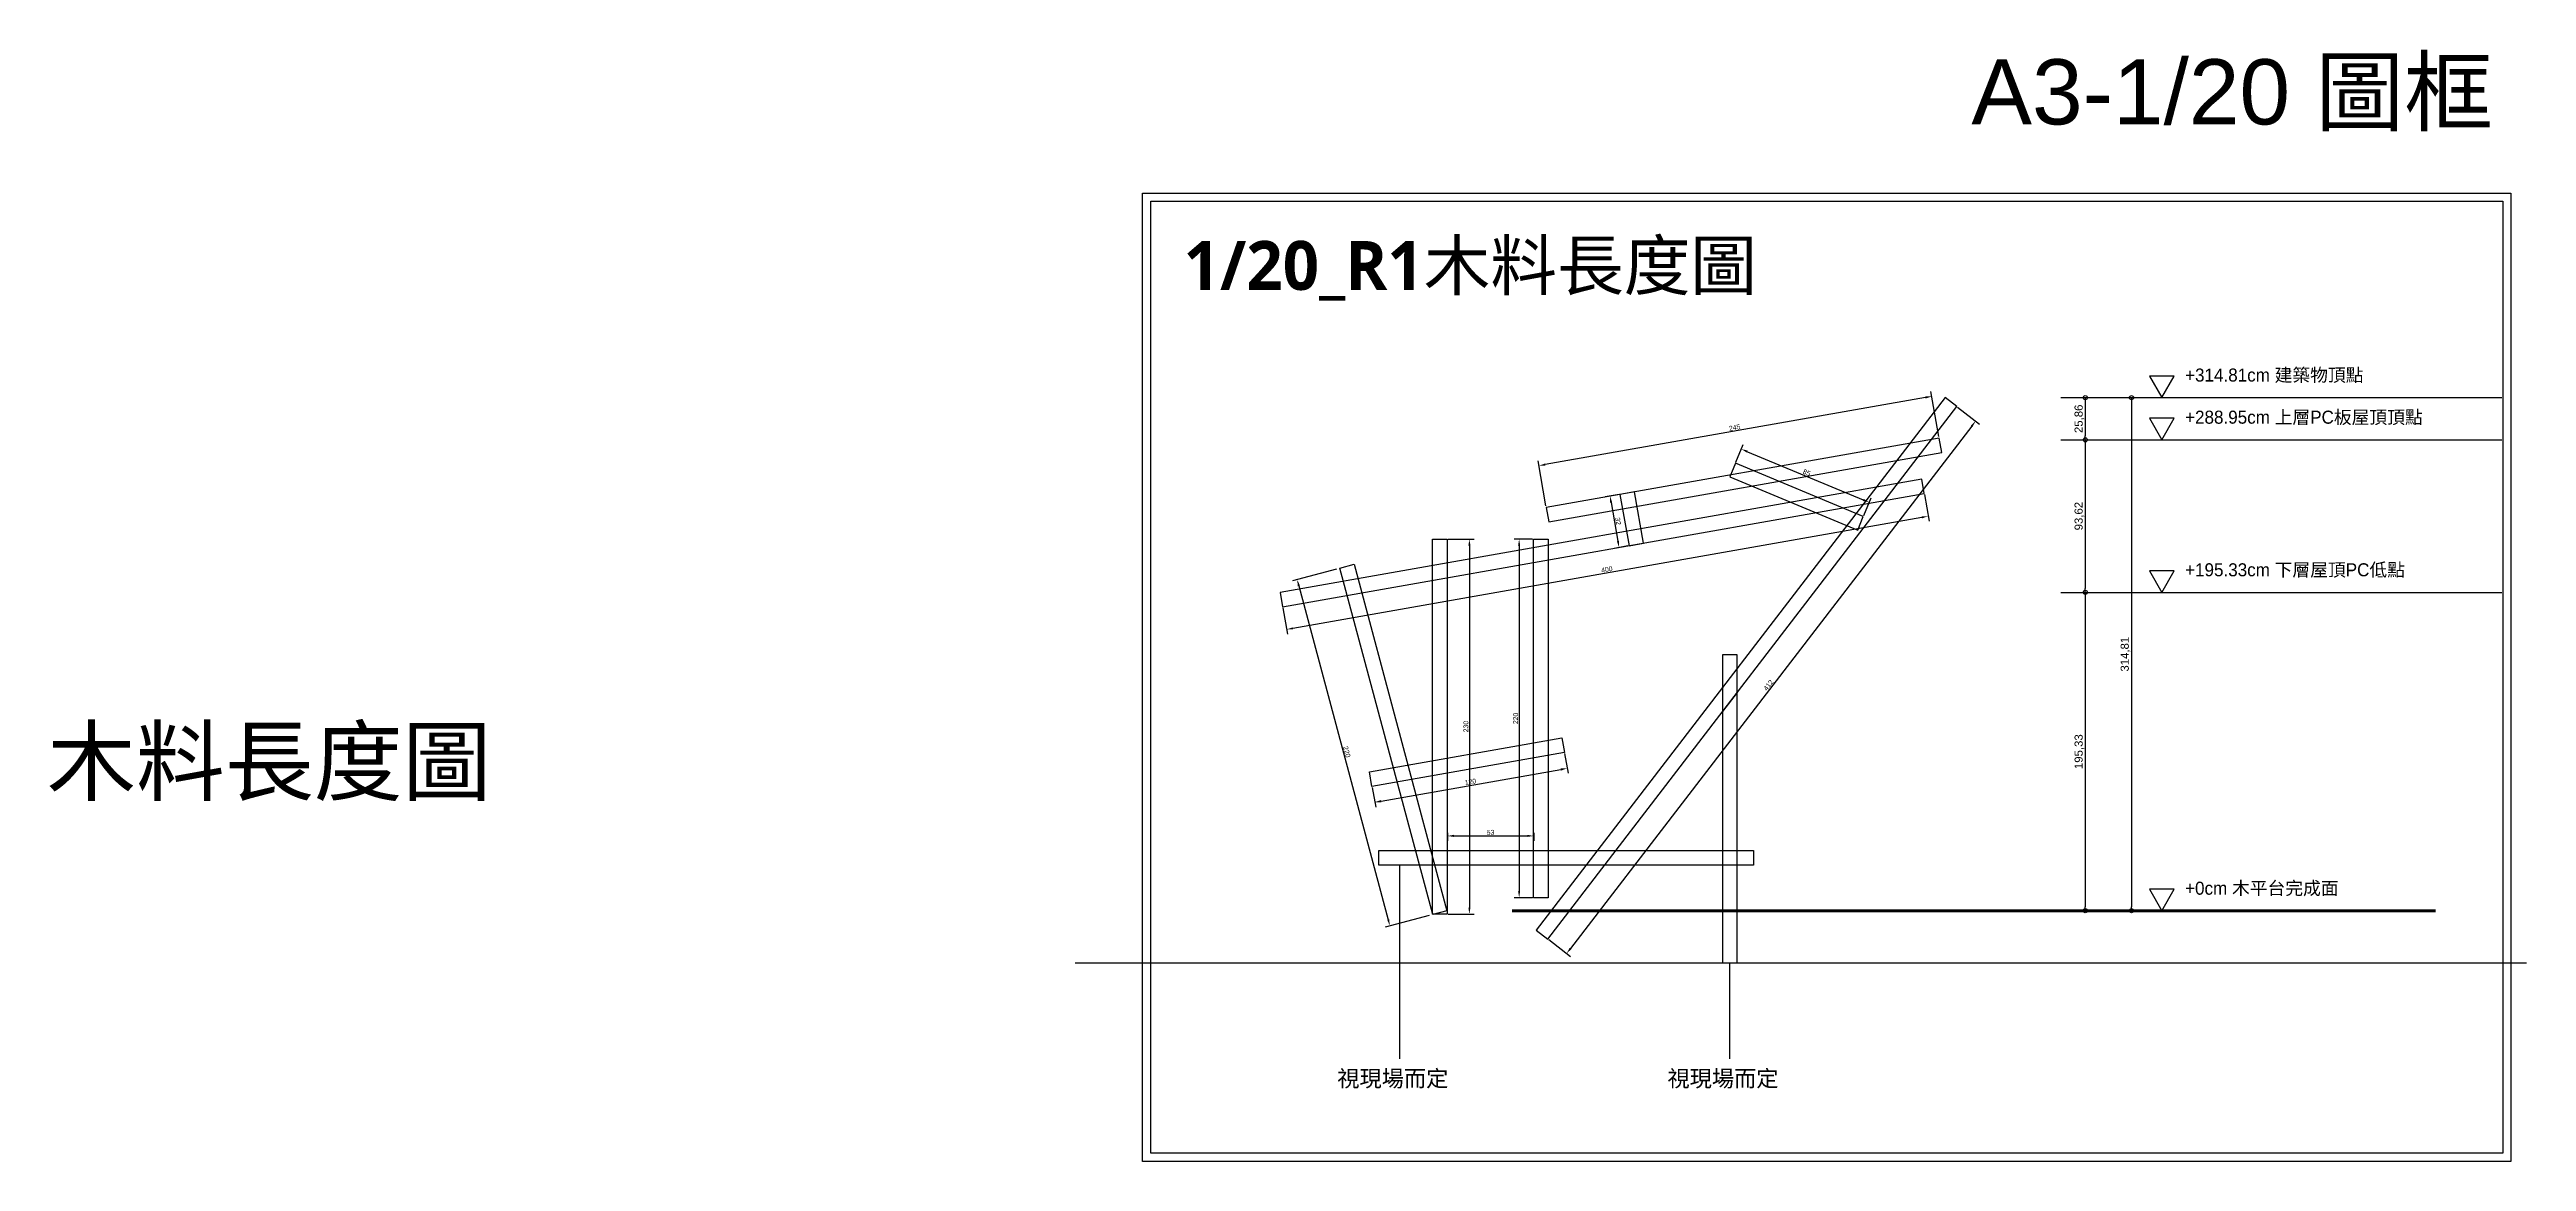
# Model space of a CAD drawing. Header units: millimetres. Extents: x -2666 to 6286, y -11880 to 4849.
# Drawn here: x -1854 to -334, y -7678 to -6995 of the extents above; entities that cross this region are included whole.
import ezdxf

# ---------------------------------------------------------------- set-up
doc = ezdxf.new("R2010")
doc.units = ezdxf.units.MM
for name, color, linetype in [('0-rib-base', 10, 'Continuous'), ('0-rib1', 6, 'Continuous'), ('dim', 244, 'Continuous'), ('木平台完成面', 3, 'Continuous')]:
    doc.layers.add(name, color=color, linetype=linetype)
doc.layers.add('default', color=11, linetype='Continuous', plot=False)
doc.styles.get("Standard").update_dxf_attribs({"font": 'arial.ttf'})
doc.dimstyles.new('ISO-25', dxfattribs={"dimtxt": 5, "dimasz": 2.5, "dimexe": 3, "dimexo": 0.625, "dimtad": 1, "dimtxsty": 'Standard', "dimblk": 'ORIGIN', "dimcen": 2.5, "dimadec": 0, "dimazin": 0, "dimtfac": 1, "dimtmove": 1, "dimatfit": 1, "dimldrblk": 'ORIGIN', "dimfxl": 0, "dimarcsym": 0})
doc.dimstyles.new('短柱', dxfattribs={"dimtxt": 3, "dimasz": 4, "dimexe": 3, "dimexo": 0.625, "dimtad": 1, "dimtxsty": 'Standard', "dimcen": 2.5, "dimadec": 0, "dimazin": 0, "dimtfac": 1, "dimtmove": 1, "dimatfit": 1, "dimldrblk": 'ORIGIN', "dimfxl": 0, "dimarcsym": 0})

msp = doc.modelspace()

# ---------------------------------------------------------------- texts
at = {"layer": 'default', "char_height": 40, "attachment_point": 1}
for s, insert in [('A3-1/20 {\\fPMingLiU|b0|i0|c136|p18;圖框}', (-674.526, -7001.43)), ('{\\fPMingLiU|b0|i0|c136|p18;木料長度圖}', (-1855.859, -7412.141))]:
    msp.add_mtext_dynamic_manual_height_columns(s, width=430.53379, gutter_width=12.5, heights=[0], dxfattribs=dict(at, insert=insert))
at = {"layer": 'dim', "attachment_point": 1}
for s, width, insert, char_height in [('{\\fMicrosoft JhengHei|b1|i0|c136|p34;1/20_R1木料長度圖}', 430.53379, (-1158.107, -7112.91), 30), ('{\\fPMingLiU|b0|i0|c136|p18;視現場而定}', 124.30794, (-1063.783, -7621.678), 10), ('{\\fPMingLiU|b0|i0|c136|p18;視現場而定}', 124.30794, (-861.099, -7621.678), 10)]:
    msp.add_mtext_dynamic_manual_height_columns(s, width=width, gutter_width=12.5, heights=[0], dxfattribs=dict(at, insert=insert, char_height=char_height))
at = {"layer": '木平台完成面', "char_height": 8, "attachment_point": 1}
for s, insert in [('{\\fPMingLiU|b0|i0|c136|p18;+314.81cm 建築物頂點}', (-543.3, -7191.144)), ('{\\fPMingLiU|b0|i0|c136|p18;+288.95cm 上層PC板屋頂頂點}', (-543.3, -7217.003)), ('{\\fPMingLiU|b0|i0|c136|p18;+195.33cm 下層屋頂PC低點}', (-543.3, -7310.621)), ('{\\fPMingLiU|b0|i0|c136|p18;+0cm 木平台完成面}', (-543.3, -7505.951))]:
    msp.add_mtext_dynamic_manual_height_columns(s, width=202.4063, gutter_width=12.5, heights=[0], dxfattribs=dict(at, insert=insert))

# ---------------------------------------------------------------- blocks, each defined once
blk = doc.blocks.new('_Origin')
at = {"color": 0, "linetype": 'ByBlock', "lineweight": -2}
blk.add_line((0, 0), (-1, 0), dxfattribs=at)
blk.add_circle((0, 0), 0.5, dxfattribs=at)
blk = doc.blocks.new('*D600')
at = {"layer": 'Defpoints', "color": 0}
for p in [(-619.6, -7209), (-619.6, -7234.9), (-604.6, -7234.9)]:
    blk.add_point(p, dxfattribs=at)
at = {"layer": 'dim', "color": 0, "lineweight": -2}
for p, q in [((-618.9, -7209), (-601.6, -7209)), ((-604.6, -7211.5), (-604.6, -7232.4)), ((-618.9, -7234.9), (-601.6, -7234.9))]:
    blk.add_line(p, q, dxfattribs=at)
at = {"layer": 'dim', "color": 0, "lineweight": -2, "xscale": 2.5, "yscale": 2.5, "zscale": 2.5}
for p, rotation in [((-604.6, -7209), 90), ((-604.6, -7234.9), 270)]:
    blk.add_blockref('_Origin', p, dxfattribs=dict(at, rotation=rotation))
at = {"layer": 'dim', "color": 0, "insert": (-608.2, -7222), "char_height": 5, "attachment_point": 5, "rotation": 90}
blk.add_mtext('25,86', dxfattribs=at)
blk = doc.blocks.new('*D601')
at = {"layer": 'Defpoints', "color": 0}
for p in [(-619.6, -7234.9), (-619.6, -7328.5), (-604.6, -7328.5)]:
    blk.add_point(p, dxfattribs=at)
at = {"layer": 'dim', "color": 0, "lineweight": -2}
for p, q in [((-618.9, -7234.9), (-601.6, -7234.9)), ((-604.6, -7237.4), (-604.6, -7326)), ((-618.9, -7328.5), (-601.6, -7328.5))]:
    blk.add_line(p, q, dxfattribs=at)
at = {"layer": 'dim', "color": 0, "lineweight": -2, "xscale": 2.5, "yscale": 2.5, "zscale": 2.5}
for p, rotation in [((-604.6, -7234.9), 90), ((-604.6, -7328.5), 270)]:
    blk.add_blockref('_Origin', p, dxfattribs=dict(at, rotation=rotation))
at = {"layer": 'dim', "color": 0, "insert": (-608.2, -7281.7), "char_height": 5, "attachment_point": 5, "rotation": 90}
blk.add_mtext('93,62', dxfattribs=at)
blk = doc.blocks.new('*D602')
at = {"layer": 'Defpoints', "color": 0}
for p in [(-619.6, -7328.5), (-619.6, -7523.8), (-604.6, -7523.8)]:
    blk.add_point(p, dxfattribs=at)
at = {"layer": 'dim', "color": 0, "lineweight": -2}
for p, q in [((-618.9, -7328.5), (-601.6, -7328.5)), ((-604.6, -7331), (-604.6, -7521.3)), ((-618.9, -7523.8), (-601.6, -7523.8))]:
    blk.add_line(p, q, dxfattribs=at)
at = {"layer": 'dim', "color": 0, "lineweight": -2, "xscale": 2.5, "yscale": 2.5, "zscale": 2.5}
for p, rotation in [((-604.6, -7328.5), 90), ((-604.6, -7523.8), 270)]:
    blk.add_blockref('_Origin', p, dxfattribs=dict(at, rotation=rotation))
at = {"layer": 'dim', "color": 0, "insert": (-608.2, -7426.2), "char_height": 5, "attachment_point": 5, "rotation": 90}
blk.add_mtext('195,33', dxfattribs=at)
blk = doc.blocks.new('*D599')
at = {"layer": 'Defpoints', "color": 0}
for p in [(-619.6, -7209), (-618.9, -7523.8), (-576.2, -7523.8)]:
    blk.add_point(p, dxfattribs=at)
at = {"layer": 'dim', "color": 0, "lineweight": -2}
for p, q in [((-618.9, -7209), (-573.2, -7209)), ((-576.2, -7211.5), (-576.2, -7521.3)), ((-618.3, -7523.8), (-573.2, -7523.8))]:
    blk.add_line(p, q, dxfattribs=at)
at = {"layer": 'dim', "color": 0, "lineweight": -2, "xscale": 2.5, "yscale": 2.5, "zscale": 2.5}
for p, rotation in [((-576.2, -7209), 90), ((-576.2, -7523.8), 270)]:
    blk.add_blockref('_Origin', p, dxfattribs=dict(at, rotation=rotation))
at = {"layer": 'dim', "color": 0, "insert": (-579.9, -7366.4), "char_height": 5, "attachment_point": 5, "rotation": 90}
blk.add_mtext('314,81', dxfattribs=at)
blk = doc.blocks.new('*D603')
at = {"layer": 'Defpoints', "color": 0}
for p in [(-694.2, -7233.8), (-940, -7250.8), (-935.5, -7276.3)]:
    blk.add_point(p, dxfattribs=at)
at = {"layer": 'dim', "color": 0, "lineweight": -2}
for p, q in [((-694.4, -7232.8), (-699.3, -7205.3)), ((-702.7, -7208.9), (-936.1, -7250.1)), ((-935.7, -7275.4), (-940.5, -7247.8))]:
    blk.add_line(p, q, dxfattribs=at)
at = {"layer": 'dim', "color": 0}
for points in [[(-702.8, -7208.3), (-702.6, -7209.6), (-698.7, -7208.2)], [(-936.2, -7249.4), (-936, -7250.7), (-940, -7250.8)]]:
    blk.add_solid(points, dxfattribs=at)
at = {"layer": 'dim', "color": 0, "insert": (-819.8, -7227.4), "char_height": 3, "attachment_point": 5, "rotation": 10}
blk.add_mtext('245', dxfattribs=at)
blk = doc.blocks.new('*D604')
at = {"layer": 'Defpoints', "color": 0}
for p in [(-703.5, -7267.9), (-701, -7281.7), (-1097.4, -7337.4)]:
    blk.add_point(p, dxfattribs=at)
at = {"layer": 'dim', "color": 0, "lineweight": -2}
for p, q in [((-1091, -7350.5), (-704.9, -7282.4)), ((-703.3, -7268.5), (-700.5, -7284.7)), ((-1097.3, -7338), (-1094.4, -7354.2))]:
    blk.add_line(p, q, dxfattribs=at)
at = {"layer": 'dim', "color": 0}
for points in [[(-705.1, -7281.8), (-704.8, -7283.1), (-701, -7281.7)], [(-1091.1, -7349.9), (-1090.9, -7351.2), (-1094.9, -7351.2)]]:
    blk.add_solid(points, dxfattribs=at)
at = {"layer": 'dim', "color": 0, "insert": (-898.3, -7314.4), "char_height": 3, "attachment_point": 5, "rotation": 10}
blk.add_mtext('400', dxfattribs=at)
blk = doc.blocks.new('*D606')
at = {"layer": 'Defpoints', "color": 0}
for p in [(-1062.1, -7313.6), (-1005.2, -7526.1), (-1031.5, -7533.1)]:
    blk.add_point(p, dxfattribs=at)
at = {"layer": 'dim', "color": 0, "lineweight": -2}
for p, q in [((-1064.3, -7314.2), (-1091.3, -7321.4)), ((-1087.4, -7324.5), (-1032.5, -7529.3)), ((-1007.3, -7526.7), (-1034.4, -7533.9))]:
    blk.add_line(p, q, dxfattribs=at)
at = {"layer": 'dim', "color": 0}
for points in [[(-1086.7, -7324.3), (-1088, -7324.7), (-1088.4, -7320.6)], [(-1031.9, -7529.1), (-1033.1, -7529.4), (-1031.5, -7533.1)]]:
    blk.add_solid(points, dxfattribs=at)
at = {"layer": 'dim', "color": 0, "insert": (-1057.9, -7426.3), "char_height": 3, "attachment_point": 5, "rotation": 285}
blk.add_mtext('220', dxfattribs=at)
blk = doc.blocks.new('*D607')
at = {"layer": 'Defpoints', "color": 0}
for p in [(-996.2, -7295.8), (-996.2, -7525.8), (-982.7, -7525.8)]:
    blk.add_point(p, dxfattribs=at)
at = {"layer": 'dim', "color": 0, "lineweight": -2}
for p, q in [((-995.6, -7295.8), (-979.7, -7295.8)), ((-982.7, -7299.8), (-982.7, -7521.8)), ((-995.6, -7525.8), (-979.7, -7525.8))]:
    blk.add_line(p, q, dxfattribs=at)
at = {"layer": 'dim', "color": 0}
for points in [[(-983.3, -7299.8), (-982, -7299.8), (-982.7, -7295.8)], [(-983.3, -7521.8), (-982, -7521.8), (-982.7, -7525.8)]]:
    blk.add_solid(points, dxfattribs=at)
at = {"layer": 'dim', "color": 0, "insert": (-984.8, -7410.8), "char_height": 3, "attachment_point": 5, "rotation": 90}
blk.add_mtext('230', dxfattribs=at)
blk = doc.blocks.new('*D608')
at = {"layer": 'Defpoints', "color": 0}
for p in [(-943.2, -7295.8), (-952.1, -7515.8), (-943.2, -7515.8)]:
    blk.add_point(p, dxfattribs=at)
at = {"layer": 'dim', "color": 0, "lineweight": -2}
for p, q in [((-943.9, -7295.8), (-955.1, -7295.8)), ((-952.1, -7299.8), (-952.1, -7511.8)), ((-943.9, -7515.8), (-955.1, -7515.8))]:
    blk.add_line(p, q, dxfattribs=at)
at = {"layer": 'dim', "color": 0}
for points in [[(-952.8, -7299.8), (-951.5, -7299.8), (-952.1, -7295.8)], [(-952.8, -7511.8), (-951.5, -7511.8), (-952.1, -7515.8)]]:
    blk.add_solid(points, dxfattribs=at)
at = {"layer": 'dim', "color": 0, "insert": (-954.3, -7405.8), "char_height": 3, "attachment_point": 5, "rotation": 90}
blk.add_mtext('220', dxfattribs=at)
blk = doc.blocks.new('*D609')
at = {"layer": 'Defpoints', "color": 0}
for p in [(-819.3, -7249.3), (-740.8, -7282), (-737.2, -7273.3)]:
    blk.add_point(p, dxfattribs=at)
at = {"layer": 'dim', "color": 0, "lineweight": -2}
for p, q in [((-819.1, -7248.7), (-814.5, -7237.8)), ((-812, -7242.2), (-740.9, -7271.7)), ((-740.6, -7281.4), (-736.1, -7270.5))]:
    blk.add_line(p, q, dxfattribs=at)
at = {"layer": 'dim', "color": 0}
for points in [[(-811.7, -7241.5), (-812.2, -7242.8), (-815.7, -7240.6)], [(-740.6, -7271.1), (-741.2, -7272.4), (-737.2, -7273.3)]]:
    blk.add_solid(points, dxfattribs=at)
at = {"layer": 'dim', "color": 0, "insert": (-775.6, -7255), "char_height": 3, "attachment_point": 5, "rotation": 337.4}
blk.add_mtext('85', dxfattribs=at)
blk = doc.blocks.new('*D610')
at = {"layer": 'Defpoints', "color": 0}
for p in [(-890.2, -7268.3), (-890.8, -7300.9), (-884.7, -7299.9)]:
    blk.add_point(p, dxfattribs=at)
at = {"layer": 'dim', "color": 0, "lineweight": -2}
for p, q in [((-890.8, -7268.4), (-899.3, -7269.9)), ((-895.6, -7273.4), (-891.5, -7297)), ((-885.3, -7300), (-893.7, -7301.5))]:
    blk.add_line(p, q, dxfattribs=at)
at = {"layer": 'dim', "color": 0}
for points in [[(-895, -7273.2), (-896.3, -7273.5), (-896.3, -7269.4)], [(-890.8, -7296.9), (-892.1, -7297.1), (-890.8, -7300.9)]]:
    blk.add_solid(points, dxfattribs=at)
at = {"layer": 'dim', "color": 0, "insert": (-891.4, -7284.8), "char_height": 3, "attachment_point": 5, "rotation": 280}
blk.add_mtext('32', dxfattribs=at)
blk = doc.blocks.new('*D611')
at = {"layer": 'Defpoints', "color": 0}
for p in [(-683.5, -7214.5), (-934.5, -7541.2), (-923, -7550)]:
    blk.add_point(p, dxfattribs=at)
at = {"layer": 'dim', "color": 0, "lineweight": -2}
for p, q in [((-683, -7214.9), (-669.5, -7225.2)), ((-674.3, -7226.6), (-920.5, -7546.9)), ((-934, -7541.5), (-920.6, -7551.9))]:
    blk.add_line(p, q, dxfattribs=at)
at = {"layer": 'dim', "color": 0}
for points in [[(-674.9, -7226.2), (-673.8, -7227), (-671.9, -7223.4)], [(-921.1, -7546.5), (-920, -7547.3), (-923, -7550)]]:
    blk.add_solid(points, dxfattribs=at)
at = {"layer": 'dim', "color": 0, "insert": (-799.1, -7385.4), "char_height": 3, "attachment_point": 5, "rotation": 52.4532}
blk.add_mtext('412', dxfattribs=at)
blk = doc.blocks.new('*D631')
at = {"layer": 'Defpoints', "color": 0}
for p in [(-996.2, -7475.4), (-943.2, -7475.4), (-943.2, -7477.9)]:
    blk.add_point(p, dxfattribs=at)
at = {"layer": 'dim', "color": 0, "lineweight": -2}
for p, q in [((-996.2, -7476), (-996.2, -7480.9)), ((-992.2, -7477.9), (-947.2, -7477.9)), ((-943.2, -7476), (-943.2, -7480.9))]:
    blk.add_line(p, q, dxfattribs=at)
at = {"layer": 'dim', "color": 0}
for points in [[(-992.2, -7477.2), (-992.2, -7478.5), (-996.2, -7477.9)], [(-947.2, -7477.2), (-947.2, -7478.5), (-943.2, -7477.9)]]:
    blk.add_solid(points, dxfattribs=at)
at = {"layer": 'dim', "color": 0, "insert": (-969.7, -7475.7), "char_height": 3, "attachment_point": 5}
blk.add_mtext('53', dxfattribs=at)
blk = doc.blocks.new('*D641')
at = {"layer": 'Defpoints', "color": 0}
for p in [(-924.3, -7426.7), (-1042.5, -7447.5), (-922.6, -7436.4)]:
    blk.add_point(p, dxfattribs=at)
at = {"layer": 'dim', "color": 0, "lineweight": -2}
for p, q in [((-924.2, -7427.3), (-922.1, -7439.4)), ((-1042.4, -7448.1), (-1040.2, -7460.2)), ((-1036.8, -7456.5), (-926.5, -7437.1))]:
    blk.add_line(p, q, dxfattribs=at)
at = {"layer": 'dim', "color": 0}
for points in [[(-926.6, -7436.4), (-926.4, -7437.8), (-922.6, -7436.4)], [(-1036.9, -7455.9), (-1036.7, -7457.2), (-1040.8, -7457.2)]]:
    blk.add_solid(points, dxfattribs=at)
at = {"layer": 'dim', "color": 0, "insert": (-982, -7444.7), "char_height": 3, "attachment_point": 5, "rotation": 10}
blk.add_mtext('120', dxfattribs=at)

# ---------------------------------------------------------------- dimensions: what is measured, and where the dimension line sits
at = {"layer": 'dim'}
for p1, p2, distance, picture, middle in [((-694.236, -7233.784), (-935.514, -7276.328), -25.956, '*D603', (-819.757, -7227.371)), ((-683.46, -7214.506), (-934.536, -7541.163), 14.572, '*D611', (-799.134, -7385.416)), ((-819.3, -7249.306), (-740.827, -7281.971), 9.413, '*D609', (-775.617, -7254.957)), ((-1097.375, -7337.362), (-703.452, -7267.903), -14.058, '*D604', (-898.347, -7314.353)), ((-890.213, -7268.34), (-884.656, -7299.854), -6.208, '*D610', (-891.424, -7284.801)), ((-996.23, -7295.833), (-996.23, -7525.833), 13.56, '*D607', (-984.827, -7410.833)), ((-943.226, -7295.829), (-943.226, -7515.829), -8.907, '*D608', (-954.289, -7405.829)), ((-1062.136, -7313.588), (-1005.196, -7526.091), -27.198, '*D606', (-1057.854, -7426.321)), ((-1042.474, -7447.502), (-924.297, -7426.664), -9.892, '*D641', (-982.042, -7444.701)), ((-996.23, -7475.367), (-943.226, -7475.367), -2.496, '*D631', (-969.728, -7475.705))]:
    dim = msp.add_aligned_dim(p1=p1, p2=p2, distance=distance, dimstyle='短柱', dxfattribs=at)
    dim.commit()
    dim.dimension.update_dxf_attribs({"geometry": picture, "text_midpoint": middle})
for base, p1, p2, picture, middle in [((-604.563, -7234.88), (-619.563, -7209.021), (-619.563, -7234.88), '*D600', (-608.193, -7221.951)), ((-576.243, -7523.829), (-619.563, -7209.021), (-618.938, -7523.829), '*D599', (-579.873, -7366.425)), ((-604.563, -7328.499), (-619.563, -7234.88), (-619.563, -7328.499), '*D601', (-608.193, -7281.69)), ((-604.563, -7523.829), (-619.563, -7328.499), (-619.563, -7523.829), '*D602', (-608.193, -7426.164))]:
    dim = msp.add_linear_dim(base=base, p1=p1, p2=p2, angle=90, dimstyle='ISO-25', dxfattribs=at)
    dim.commit()
    dim.dimension.update_dxf_attribs({"geometry": picture, "text_midpoint": middle})

# ---------------------------------------------------------------- linework, layer by layer
at = {"layer": '0-rib-base'}
msp.add_lwpolyline([(-808.226, -7486.829), (-808.226, -7495.829), (-1038.226, -7495.829), (-1038.226, -7486.829)], close=True, dxfattribs=at)
at = {"layer": '0-rib1'}
for points in [[(-934.536, -7541.163), (-683.46, -7214.506), (-690.596, -7209.021), (-941.672, -7535.678), (-934.536, -7541.163)], [(-1042.474, -7447.502), (-1044.037, -7438.639), (-925.86, -7417.801), (-924.297, -7426.664), (-1042.474, -7447.502)]]:
    msp.add_lwpolyline(points, dxfattribs=at)
for points in [[(-935.514, -7276.328), (-933.951, -7285.192), (-692.673, -7242.648), (-694.236, -7233.784)], [(-819.3, -7249.306), (-822.759, -7257.615), (-744.286, -7290.28), (-740.827, -7281.971)], [(-1098.938, -7328.499), (-1097.375, -7337.362), (-703.452, -7267.903), (-705.014, -7259.04)], [(-881.35, -7266.778), (-890.213, -7268.34), (-884.656, -7299.854), (-875.793, -7298.291)], [(-1005.23, -7525.833), (-1005.23, -7295.833), (-996.23, -7295.833), (-996.23, -7525.833)], [(-943.226, -7515.829), (-943.226, -7295.829), (-934.226, -7295.829), (-934.226, -7515.829)], [(-1005.196, -7526.091), (-1062.136, -7313.588), (-1053.442, -7311.258), (-996.502, -7523.762)], [(-818.226, -7486.829), (-818.226, -7366.829), (-827.226, -7366.829), (-827.226, -7486.829)], [(-827.226, -7401.549), (-827.226, -7555.829), (-818.226, -7555.829), (-818.226, -7389.84)]]:
    msp.add_lwpolyline(points, close=True, dxfattribs=at)
at = {"layer": 'default'}
msp.add_line((-1224.726, -7555.829), (-333.726, -7555.829), dxfattribs=at)
for points in [[(-1183.251, -7083.565), (-343.251, -7083.565), (-343.251, -7677.565), (-1183.251, -7677.565)], [(-1178.251, -7088.565), (-348.251, -7088.565), (-348.251, -7672.565), (-1178.251, -7672.565)]]:
    msp.add_lwpolyline(points, close=True, dxfattribs=at)
at = {"layer": 'dim'}
for p, q in [((-1025.41, -7614.604), (-1025.41, -7495.747)), ((-822.726, -7614.604), (-822.726, -7555.829))]:
    msp.add_line(p, q, dxfattribs=at)
for points in [[(-619.563, -7209.021), (-348.784, -7209.021)], [(-619.563, -7234.88), (-348.784, -7234.88)], [(-619.563, -7328.499), (-348.784, -7328.499)]]:
    msp.add_lwpolyline(points, dxfattribs=at)
at = {"layer": '木平台完成面'}
for points in [[(-557.587, -7209.021), (-549.946, -7195.787), (-565.228, -7195.787)], [(-557.587, -7234.88), (-549.946, -7221.646), (-565.228, -7221.646)], [(-557.587, -7328.499), (-549.946, -7315.264), (-565.228, -7315.264)], [(-557.587, -7523.829), (-549.946, -7510.594), (-565.228, -7510.594)]]:
    msp.add_lwpolyline(points, close=True, dxfattribs=at)
at = {"layer": '木平台完成面', "const_width": 2}
msp.add_lwpolyline([(-389.544, -7523.829), (-956.411, -7523.829)], dxfattribs=at)

msp.set_redraw_order([(e.dxf.handle, doc.entitydb.next_handle()) for e in msp.query("TEXT MTEXT ATTDEF DIMENSION ARC_DIMENSION")])  # texts and dimensions are drawn at this point

doc.saveas('drawing.dxf')
